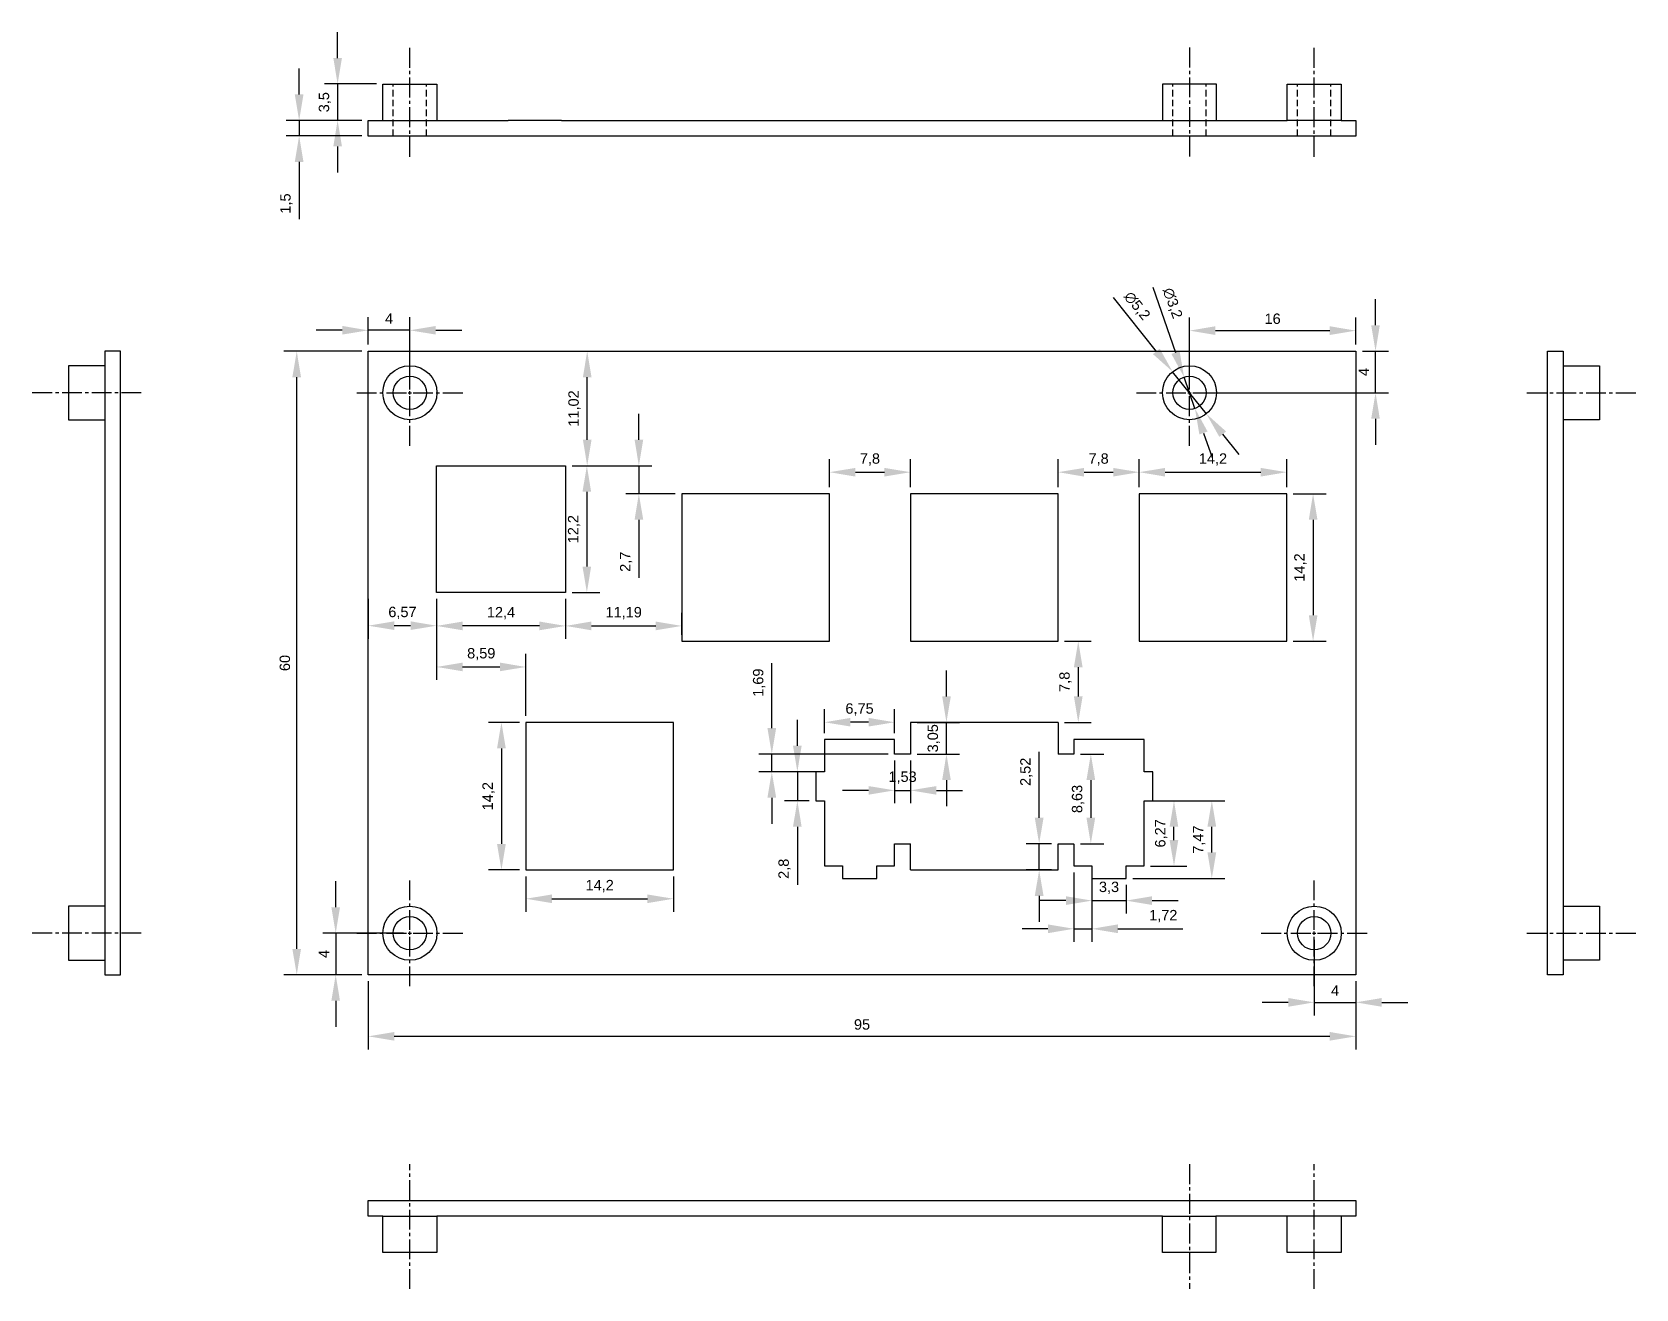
# Model space of a CAD drawing. Header units: millimetres. Extents: x 2114 to 2619, y 792 to 991.
# Drawn here: x 2114 to 2268.3, y 791.7 to 912.6 of the extents above; entities that cross this region are included whole.
import ezdxf

# ---------------------------------------------------------------- set-up
doc = ezdxf.new("R2010")
doc.units = ezdxf.units.MM
doc.header["$LTSCALE"] = 0.1
doc.linetypes.add('CENTER2', pattern=[28.575, 19.05, -3.175, 3.175, -3.175])
doc.linetypes.add('HIDDEN', pattern=[9.525, 6.35, -3.175])
doc.styles.get("Standard").update_dxf_attribs({"font": 'arial.ttf'})
doc.dimstyles.new('ISO-25', dxfattribs={"dimtxt": 1, "dimasz": 2.5, "dimexe": 1.25, "dimexo": 0.625, "dimtad": 1, "dimtxsty": 'Standard', "dimcen": 2.5, "dimadec": 0, "dimazin": 0, "dimtfac": 1, "dimtmove": 0, "dimatfit": 3, "dimfxl": 1, "dimarcsym": 0})

msp = doc.modelspace()

# ---------------------------------------------------------------- blocks, each defined once
blk = doc.blocks.new('*D1')
at = {"color": 0, "lineweight": -2, "transparency": 16777216}
for p, q in [((2145.7, 881.89), (2138.19, 881.89)), ((2139.44, 824.39), (2139.44, 879.39)), ((2145.7, 821.89), (2138.19, 821.89))]:
    blk.add_line(p, q, dxfattribs=at)
at = {"color": 0, "transparency": 16777216}
for points in [[(2139.02, 879.39), (2139.85, 879.39), (2139.44, 881.89)], [(2139.02, 824.39), (2139.85, 824.39), (2139.44, 821.89)]]:
    blk.add_solid(points, dxfattribs=at)
at = {"layer": 'Defpoints', "color": 0, "transparency": 16777216}
for p in [(2139.44, 881.89), (2146.32, 881.89), (2146.32, 821.89)]:
    blk.add_point(p, dxfattribs=at)
at = {"color": 0, "transparency": 16777216, "insert": (2138.3, 851.89), "char_height": 1, "attachment_point": 5, "rotation": 90}
blk.add_mtext('60', dxfattribs=at)
blk = doc.blocks.new('*D2')
at = {"color": 0, "lineweight": -2, "transparency": 16777216}
for p, q in [((2146.32, 821.27), (2146.32, 814.72)), ((2241.32, 821.27), (2241.32, 814.72)), ((2238.82, 815.97), (2148.82, 815.97))]:
    blk.add_line(p, q, dxfattribs=at)
at = {"color": 0, "transparency": 16777216}
for points in [[(2148.82, 816.39), (2148.82, 815.56), (2146.32, 815.97)], [(2238.82, 816.39), (2238.82, 815.56), (2241.32, 815.97)]]:
    blk.add_solid(points, dxfattribs=at)
at = {"layer": 'Defpoints', "color": 0, "transparency": 16777216}
for p in [(2146.32, 821.89), (2241.32, 821.89), (2146.32, 815.97)]:
    blk.add_point(p, dxfattribs=at)
at = {"color": 0, "transparency": 16777216, "insert": (2193.82, 817.11), "char_height": 1, "attachment_point": 5}
blk.add_mtext('95', dxfattribs=at)
blk = doc.blocks.new('*U3')
at = {"color": 0, "linetype": 'CENTER2', "transparency": 16777216}
for p, q in [((0, 0.32), (0, 5.1)), ((-5.1, 0), (-0.32, 0)), ((0.32, 0), (5.1, 0)), ((0, -5.1), (0, -0.32))]:
    blk.add_line(p, q, dxfattribs=at)
at = {"color": 0, "linetype": 'Continuous', "transparency": 16777216}
for p, q in [((-0.16, 0), (0.16, 0)), ((0, -0.16), (0, 0.16))]:
    blk.add_line(p, q, dxfattribs=at)
blk = doc.blocks.new('*D4')
at = {"color": 0, "lineweight": -2, "transparency": 16777216}
for p, q in [((2146.32, 882.52), (2146.32, 885.15)), ((2150.32, 878.52), (2150.32, 885.15)), ((2143.82, 883.9), (2141.32, 883.9)), ((2150.32, 883.9), (2146.32, 883.9)), ((2152.82, 883.9), (2155.32, 883.9))]:
    blk.add_line(p, q, dxfattribs=at)
at = {"color": 0, "transparency": 16777216}
for points in [[(2143.82, 884.32), (2143.82, 883.49), (2146.32, 883.9)], [(2152.82, 884.32), (2152.82, 883.49), (2150.32, 883.9)]]:
    blk.add_solid(points, dxfattribs=at)
at = {"layer": 'Defpoints', "color": 0, "transparency": 16777216}
for p in [(2146.32, 883.9), (2146.32, 881.89), (2150.32, 877.89)]:
    blk.add_point(p, dxfattribs=at)
at = {"color": 0, "transparency": 16777216, "insert": (2148.32, 885.03), "char_height": 1, "attachment_point": 5}
blk.add_mtext('4', dxfattribs=at)
blk = doc.blocks.new('*U5')
at = {"color": 0, "linetype": 'CENTER2', "transparency": 16777216}
for p, q in [((0, 0.32), (0, 5.1)), ((-5.1, 0), (-0.32, 0)), ((0.32, 0), (5.1, 0)), ((0, -5.1), (0, -0.32))]:
    blk.add_line(p, q, dxfattribs=at)
at = {"color": 0, "linetype": 'Continuous', "transparency": 16777216}
for p, q in [((-0.16, 0), (0.16, 0)), ((0, -0.16), (0, 0.16))]:
    blk.add_line(p, q, dxfattribs=at)
blk = doc.blocks.new('*D6')
at = {"color": 0, "lineweight": -2, "transparency": 16777216}
for p, q in [((2225.32, 878.52), (2225.32, 885.12)), ((2241.32, 882.52), (2241.32, 885.12)), ((2227.82, 883.87), (2238.82, 883.87))]:
    blk.add_line(p, q, dxfattribs=at)
at = {"color": 0, "transparency": 16777216}
for points in [[(2227.82, 884.29), (2227.82, 883.45), (2225.32, 883.87)], [(2238.82, 884.29), (2238.82, 883.45), (2241.32, 883.87)]]:
    blk.add_solid(points, dxfattribs=at)
at = {"layer": 'Defpoints', "color": 0, "transparency": 16777216}
for p in [(2241.32, 883.87), (2241.32, 881.89), (2225.32, 877.89)]:
    blk.add_point(p, dxfattribs=at)
at = {"color": 0, "transparency": 16777216, "insert": (2233.32, 885.01), "char_height": 1, "attachment_point": 5}
blk.add_mtext('16', dxfattribs=at)
blk = doc.blocks.new('*D7')
at = {"color": 0, "lineweight": -2, "transparency": 16777216}
for p, q in [((2243.22, 884.39), (2243.22, 886.89)), ((2241.95, 881.89), (2244.47, 881.89)), ((2243.22, 877.89), (2243.22, 881.89)), ((2225.95, 877.89), (2244.47, 877.89)), ((2243.22, 875.39), (2243.22, 872.89))]:
    blk.add_line(p, q, dxfattribs=at)
at = {"color": 0, "transparency": 16777216}
for points in [[(2242.8, 884.39), (2243.63, 884.39), (2243.22, 881.89)], [(2242.8, 875.39), (2243.63, 875.39), (2243.22, 877.89)]]:
    blk.add_solid(points, dxfattribs=at)
at = {"layer": 'Defpoints', "color": 0, "transparency": 16777216}
for p in [(2241.32, 881.89), (2243.22, 881.89), (2225.32, 877.89)]:
    blk.add_point(p, dxfattribs=at)
at = {"color": 0, "transparency": 16777216, "insert": (2242.09, 879.89), "char_height": 1, "attachment_point": 5, "rotation": 90}
blk.add_mtext('4', dxfattribs=at)
blk = doc.blocks.new('*U8')
at = {"color": 0, "linetype": 'CENTER2', "transparency": 16777216}
for p, q in [((0, 0.32), (0, 5.1)), ((-5.1, 0), (-0.32, 0)), ((0.32, 0), (5.1, 0)), ((0, -5.1), (0, -0.32))]:
    blk.add_line(p, q, dxfattribs=at)
at = {"color": 0, "linetype": 'Continuous', "transparency": 16777216}
for p, q in [((-0.16, 0), (0.16, 0)), ((0, -0.16), (0, 0.16))]:
    blk.add_line(p, q, dxfattribs=at)
blk = doc.blocks.new('*U9')
at = {"color": 0, "linetype": 'CENTER2', "transparency": 16777216}
for p, q in [((0, 0.32), (0, 5.1)), ((-5.1, 0), (-0.32, 0)), ((0.32, 0), (5.1, 0)), ((0, -5.1), (0, -0.32))]:
    blk.add_line(p, q, dxfattribs=at)
at = {"color": 0, "linetype": 'Continuous', "transparency": 16777216}
for p, q in [((-0.16, 0), (0.16, 0)), ((0, -0.16), (0, 0.16))]:
    blk.add_line(p, q, dxfattribs=at)
blk = doc.blocks.new('*D10')
at = {"color": 0, "lineweight": -2, "transparency": 16777216}
for p, q in [((2237.32, 825.27), (2237.32, 817.99)), ((2241.32, 821.27), (2241.32, 817.99)), ((2234.82, 819.24), (2232.32, 819.24)), ((2237.32, 819.24), (2241.32, 819.24)), ((2243.82, 819.24), (2246.32, 819.24))]:
    blk.add_line(p, q, dxfattribs=at)
at = {"color": 0, "transparency": 16777216}
for points in [[(2234.82, 819.66), (2234.82, 818.82), (2237.32, 819.24)], [(2243.82, 819.66), (2243.82, 818.82), (2241.32, 819.24)]]:
    blk.add_solid(points, dxfattribs=at)
at = {"layer": 'Defpoints', "color": 0, "transparency": 16777216}
for p in [(2237.32, 825.89), (2241.32, 821.89), (2241.32, 819.24)]:
    blk.add_point(p, dxfattribs=at)
at = {"color": 0, "transparency": 16777216, "insert": (2239.32, 820.37), "char_height": 1, "attachment_point": 5}
blk.add_mtext('4', dxfattribs=at)
blk = doc.blocks.new('*D11')
at = {"color": 0, "lineweight": -2, "transparency": 16777216}
for p, q in [((2161.48, 831.35), (2161.48, 827.96)), ((2175.68, 831.35), (2175.68, 827.96)), ((2163.98, 829.21), (2173.18, 829.21))]:
    blk.add_line(p, q, dxfattribs=at)
at = {"color": 0, "transparency": 16777216}
for points in [[(2163.98, 829.62), (2163.98, 828.79), (2161.48, 829.21)], [(2173.18, 829.62), (2173.18, 828.79), (2175.68, 829.21)]]:
    blk.add_solid(points, dxfattribs=at)
at = {"layer": 'Defpoints', "color": 0, "transparency": 16777216}
for p in [(2161.48, 831.98), (2175.68, 831.98), (2175.68, 829.21)]:
    blk.add_point(p, dxfattribs=at)
at = {"color": 0, "transparency": 16777216, "insert": (2168.58, 830.43), "char_height": 1, "attachment_point": 5}
blk.add_mtext('14,2', dxfattribs=at)
blk = doc.blocks.new('*D12')
at = {"color": 0, "lineweight": -2, "transparency": 16777216}
for p, q in [((2235.31, 868.18), (2238.46, 868.18)), ((2237.21, 865.68), (2237.21, 856.48)), ((2235.31, 853.98), (2238.46, 853.98))]:
    blk.add_line(p, q, dxfattribs=at)
at = {"color": 0, "transparency": 16777216}
for points in [[(2236.8, 865.68), (2237.63, 865.68), (2237.21, 868.18)], [(2236.8, 856.48), (2237.63, 856.48), (2237.21, 853.98)]]:
    blk.add_solid(points, dxfattribs=at)
at = {"layer": 'Defpoints', "color": 0, "transparency": 16777216}
for p in [(2234.68, 868.18), (2234.68, 853.98), (2237.21, 853.98)]:
    blk.add_point(p, dxfattribs=at)
at = {"color": 0, "transparency": 16777216, "insert": (2235.99, 861.08), "char_height": 1, "attachment_point": 5, "rotation": 90}
blk.add_mtext('14,2', dxfattribs=at)
blk = doc.blocks.new('*D13')
at = {"color": 0, "lineweight": -2, "transparency": 16777216}
for p, q in [((2221.8, 888.05), (2223.98, 881.76)), ((2225.85, 876.38), (2224.8, 879.4)), ((2226.67, 874.02), (2227.49, 871.66))]:
    blk.add_line(p, q, dxfattribs=at)
at = {"color": 0, "transparency": 16777216}
for points in [[(2224.37, 881.9), (2223.58, 881.63), (2224.8, 879.4)], [(2227.06, 874.16), (2226.27, 873.88), (2225.85, 876.38)]]:
    blk.add_solid(points, dxfattribs=at)
at = {"layer": 'Defpoints', "color": 0, "transparency": 16777216}
for p in [(2224.8, 879.4), (2225.85, 876.38)]:
    blk.add_point(p, dxfattribs=at)
at = {"color": 0, "transparency": 16777216, "insert": (2223.65, 886.49), "char_height": 1, "attachment_point": 5, "rotation": 289.1464}
blk.add_mtext('∅3,2', dxfattribs=at)
blk = doc.blocks.new('*D14')
at = {"color": 0, "lineweight": -2, "transparency": 16777216}
for p, q in [((2217.98, 887.06), (2222.13, 881.87)), ((2226.95, 875.86), (2223.7, 879.92)), ((2228.51, 873.91), (2230.07, 871.96))]:
    blk.add_line(p, q, dxfattribs=at)
at = {"color": 0, "transparency": 16777216}
for points in [[(2222.46, 882.13), (2221.81, 881.61), (2223.7, 879.92)], [(2228.84, 874.17), (2228.19, 873.65), (2226.95, 875.86)]]:
    blk.add_solid(points, dxfattribs=at)
at = {"layer": 'Defpoints', "color": 0, "transparency": 16777216}
for p in [(2223.7, 879.92), (2226.95, 875.86)]:
    blk.add_point(p, dxfattribs=at)
at = {"color": 0, "transparency": 16777216, "insert": (2220.24, 886.22), "char_height": 1, "attachment_point": 5, "rotation": 308.7054}
blk.add_mtext('∅5,2', dxfattribs=at)
blk = doc.blocks.new('*U15')
at = {"color": 0, "linetype": 'CENTER2', "transparency": 16777216}
blk.add_line((0, -6), (0, 6), dxfattribs=at)
blk = doc.blocks.new('*U16')
at = {"color": 0, "linetype": 'CENTER2', "transparency": 16777216}
blk.add_line((0, 6), (0, -6), dxfattribs=at)
blk = doc.blocks.new('*U17')
at = {"color": 0, "linetype": 'CENTER2', "transparency": 16777216}
blk.add_line((0, -6), (0, 6), dxfattribs=at)
blk = doc.blocks.new('*U18')
at = {"color": 0, "linetype": 'CENTER2', "transparency": 16777216}
blk.add_line((5.25, 0), (-5.25, 0), dxfattribs=at)
blk = doc.blocks.new('*U19')
at = {"color": 0, "linetype": 'CENTER2', "transparency": 16777216}
blk.add_line((5.25, 0), (-5.25, 0), dxfattribs=at)
blk = doc.blocks.new('*U20')
at = {"color": 0, "linetype": 'CENTER2', "transparency": 16777216}
blk.add_line((0, -5.25), (0, 5.25), dxfattribs=at)
blk = doc.blocks.new('*U21')
at = {"color": 0, "linetype": 'CENTER2', "transparency": 16777216}
blk.add_line((0, 5.25), (0, -5.25), dxfattribs=at)
blk = doc.blocks.new('*U22')
at = {"color": 0, "linetype": 'CENTER2', "transparency": 16777216}
blk.add_line((0, -5.25), (0, 5.25), dxfattribs=at)
blk = doc.blocks.new('*U23')
at = {"color": 0, "linetype": 'CENTER2', "transparency": 16777216}
blk.add_line((-5.25, 0), (5.25, 0), dxfattribs=at)
blk = doc.blocks.new('*U24')
at = {"color": 0, "linetype": 'CENTER2', "transparency": 16777216}
blk.add_line((-5.25, 0), (5.25, 0), dxfattribs=at)
blk = doc.blocks.new('*D25')
at = {"color": 0, "lineweight": -2, "transparency": 16777216}
for p, q in [((2165.92, 881.89), (2168.63, 881.89)), ((2167.38, 873.37), (2167.38, 879.39)), ((2165.92, 870.87), (2168.63, 870.87))]:
    blk.add_line(p, q, dxfattribs=at)
at = {"color": 0, "transparency": 16777216}
for points in [[(2166.97, 879.39), (2167.8, 879.39), (2167.38, 881.89)], [(2166.97, 873.37), (2167.8, 873.37), (2167.38, 870.87)]]:
    blk.add_solid(points, dxfattribs=at)
at = {"layer": 'Defpoints', "color": 0, "transparency": 16777216}
for p in [(2165.29, 881.89), (2167.38, 881.89), (2165.29, 870.87)]:
    blk.add_point(p, dxfattribs=at)
at = {"color": 0, "transparency": 16777216, "insert": (2166.16, 876.38), "char_height": 1, "attachment_point": 5, "rotation": 90}
blk.add_mtext('11,02', dxfattribs=at)
blk = doc.blocks.new('*D26')
at = {"color": 0, "lineweight": -2, "transparency": 16777216}
for p, q in [((2165.92, 870.87), (2168.6, 870.87)), ((2167.35, 868.37), (2167.35, 861.17)), ((2165.92, 858.67), (2168.6, 858.67))]:
    blk.add_line(p, q, dxfattribs=at)
at = {"color": 0, "transparency": 16777216}
for points in [[(2166.93, 868.37), (2167.76, 868.37), (2167.35, 870.87)], [(2166.93, 861.17), (2167.76, 861.17), (2167.35, 858.67)]]:
    blk.add_solid(points, dxfattribs=at)
at = {"layer": 'Defpoints', "color": 0, "transparency": 16777216}
for p in [(2165.29, 870.87), (2165.29, 858.67), (2167.35, 858.67)]:
    blk.add_point(p, dxfattribs=at)
at = {"color": 0, "transparency": 16777216, "insert": (2166.12, 864.77), "char_height": 1, "attachment_point": 5, "rotation": 90}
blk.add_mtext('12,2', dxfattribs=at)
blk = doc.blocks.new('*D27')
at = {"color": 0, "lineweight": -2, "transparency": 16777216}
for p, q in [((2146.32, 858.05), (2146.32, 854.23)), ((2152.89, 858.05), (2152.89, 854.23)), ((2150.39, 855.48), (2148.82, 855.48))]:
    blk.add_line(p, q, dxfattribs=at)
at = {"color": 0, "transparency": 16777216}
for points in [[(2148.82, 855.9), (2148.82, 855.07), (2146.32, 855.48)], [(2150.39, 855.9), (2150.39, 855.07), (2152.89, 855.48)]]:
    blk.add_solid(points, dxfattribs=at)
at = {"layer": 'Defpoints', "color": 0, "transparency": 16777216}
for p in [(2146.32, 858.67), (2152.89, 858.67), (2146.32, 855.48)]:
    blk.add_point(p, dxfattribs=at)
at = {"color": 0, "transparency": 16777216, "insert": (2149.61, 856.71), "char_height": 1, "attachment_point": 5}
blk.add_mtext('6,57', dxfattribs=at)
blk = doc.blocks.new('*D28')
at = {"color": 0, "lineweight": -2, "transparency": 16777216}
for p, q in [((2152.89, 858.05), (2152.89, 854.21)), ((2165.29, 858.05), (2165.29, 854.21)), ((2162.79, 855.46), (2155.39, 855.46))]:
    blk.add_line(p, q, dxfattribs=at)
at = {"color": 0, "transparency": 16777216}
for points in [[(2155.39, 855.88), (2155.39, 855.04), (2152.89, 855.46)], [(2162.79, 855.88), (2162.79, 855.04), (2165.29, 855.46)]]:
    blk.add_solid(points, dxfattribs=at)
at = {"layer": 'Defpoints', "color": 0, "transparency": 16777216}
for p in [(2152.89, 858.67), (2165.29, 858.67), (2152.89, 855.46)]:
    blk.add_point(p, dxfattribs=at)
at = {"color": 0, "transparency": 16777216, "insert": (2159.09, 856.69), "char_height": 1, "attachment_point": 5}
blk.add_mtext('12,4', dxfattribs=at)
blk = doc.blocks.new('*D29')
at = {"color": 0, "lineweight": -2, "transparency": 16777216}
for p, q in [((2152.89, 858.05), (2152.89, 850.26)), ((2161.48, 846.8), (2161.48, 852.76)), ((2155.39, 851.51), (2158.98, 851.51))]:
    blk.add_line(p, q, dxfattribs=at)
at = {"color": 0, "transparency": 16777216}
for points in [[(2155.39, 851.93), (2155.39, 851.1), (2152.89, 851.51)], [(2158.98, 851.93), (2158.98, 851.1), (2161.48, 851.51)]]:
    blk.add_solid(points, dxfattribs=at)
at = {"layer": 'Defpoints', "color": 0, "transparency": 16777216}
for p in [(2152.89, 858.67), (2161.48, 851.51), (2161.48, 846.18)]:
    blk.add_point(p, dxfattribs=at)
at = {"color": 0, "transparency": 16777216, "insert": (2157.19, 852.74), "char_height": 1, "attachment_point": 5}
blk.add_mtext('8,59', dxfattribs=at)
blk = doc.blocks.new('*D30')
at = {"color": 0, "lineweight": -2, "transparency": 16777216}
for p, q in [((2165.29, 858.05), (2165.29, 854.21)), ((2176.48, 854.6), (2176.48, 856.71)), ((2167.79, 855.46), (2173.98, 855.46))]:
    blk.add_line(p, q, dxfattribs=at)
at = {"color": 0, "transparency": 16777216}
for points in [[(2167.79, 855.88), (2167.79, 855.04), (2165.29, 855.46)], [(2173.98, 855.88), (2173.98, 855.04), (2176.48, 855.46)]]:
    blk.add_solid(points, dxfattribs=at)
at = {"layer": 'Defpoints', "color": 0, "transparency": 16777216}
for p in [(2165.29, 858.67), (2176.48, 855.46), (2176.48, 853.98)]:
    blk.add_point(p, dxfattribs=at)
at = {"color": 0, "transparency": 16777216, "insert": (2170.89, 856.69), "char_height": 1, "attachment_point": 5}
blk.add_mtext('11,19', dxfattribs=at)
blk = doc.blocks.new('*D31')
at = {"color": 0, "lineweight": -2, "transparency": 16777216}
for p, q in [((2160.86, 846.18), (2157.88, 846.18)), ((2159.13, 843.68), (2159.13, 834.48)), ((2160.86, 831.98), (2157.88, 831.98))]:
    blk.add_line(p, q, dxfattribs=at)
at = {"color": 0, "transparency": 16777216}
for points in [[(2158.71, 843.68), (2159.55, 843.68), (2159.13, 846.18)], [(2158.71, 834.48), (2159.55, 834.48), (2159.13, 831.98)]]:
    blk.add_solid(points, dxfattribs=at)
at = {"layer": 'Defpoints', "color": 0, "transparency": 16777216}
for p in [(2161.48, 846.18), (2159.13, 831.98), (2161.48, 831.98)]:
    blk.add_point(p, dxfattribs=at)
at = {"color": 0, "transparency": 16777216, "insert": (2157.9, 839.08), "char_height": 1, "attachment_point": 5, "rotation": 90}
blk.add_mtext('14,2', dxfattribs=at)
blk = doc.blocks.new('*D32')
at = {"color": 0, "lineweight": -2, "transparency": 16777216}
for p, q in [((2143.19, 828.39), (2143.19, 830.89)), ((2149.7, 825.89), (2141.94, 825.89)), ((2143.19, 825.89), (2143.19, 821.89)), ((2145.7, 821.89), (2141.94, 821.89)), ((2143.19, 819.39), (2143.19, 816.89))]:
    blk.add_line(p, q, dxfattribs=at)
at = {"color": 0, "transparency": 16777216}
for points in [[(2142.77, 828.39), (2143.6, 828.39), (2143.19, 825.89)], [(2142.77, 819.39), (2143.6, 819.39), (2143.19, 821.89)]]:
    blk.add_solid(points, dxfattribs=at)
at = {"layer": 'Defpoints', "color": 0, "transparency": 16777216}
for p in [(2150.32, 825.89), (2143.19, 821.89), (2146.32, 821.89)]:
    blk.add_point(p, dxfattribs=at)
at = {"color": 0, "transparency": 16777216, "insert": (2142.06, 823.89), "char_height": 1, "attachment_point": 5, "rotation": 90}
blk.add_mtext('4', dxfattribs=at)
blk = doc.blocks.new('*D33')
at = {"color": 0, "lineweight": -2, "transparency": 16777216}
for p, q in [((2201.94, 848.68), (2201.94, 851.18)), ((2199.11, 846.18), (2203.19, 846.18)), ((2201.94, 843.13), (2201.94, 846.18)), ((2199.11, 843.13), (2203.19, 843.13)), ((2201.94, 840.63), (2201.94, 838.13))]:
    blk.add_line(p, q, dxfattribs=at)
at = {"color": 0, "transparency": 16777216}
for points in [[(2201.53, 848.68), (2202.36, 848.68), (2201.94, 846.18)], [(2201.53, 840.63), (2202.36, 840.63), (2201.94, 843.13)]]:
    blk.add_solid(points, dxfattribs=at)
at = {"layer": 'Defpoints', "color": 0, "transparency": 16777216}
for p in [(2198.48, 846.18), (2201.94, 846.18), (2198.48, 843.13)]:
    blk.add_point(p, dxfattribs=at)
at = {"color": 0, "transparency": 16777216, "insert": (2200.72, 844.65), "char_height": 1, "attachment_point": 5, "rotation": 90}
blk.add_mtext('3,05', dxfattribs=at)
blk = doc.blocks.new('*D34')
at = {"color": 0, "lineweight": -2, "transparency": 16777216}
for p, q in [((2196.95, 842.5), (2196.95, 838.39)), ((2198.48, 842.5), (2198.48, 838.39)), ((2194.45, 839.64), (2191.95, 839.64)), ((2196.95, 839.64), (2198.48, 839.64)), ((2200.98, 839.64), (2203.48, 839.64))]:
    blk.add_line(p, q, dxfattribs=at)
at = {"color": 0, "transparency": 16777216}
for points in [[(2194.45, 840.05), (2194.45, 839.22), (2196.95, 839.64)], [(2200.98, 840.05), (2200.98, 839.22), (2198.48, 839.64)]]:
    blk.add_solid(points, dxfattribs=at)
at = {"layer": 'Defpoints', "color": 0, "transparency": 16777216}
for p in [(2196.95, 843.13), (2198.48, 843.13), (2198.48, 839.64)]:
    blk.add_point(p, dxfattribs=at)
at = {"color": 0, "transparency": 16777216, "insert": (2197.72, 840.86), "char_height": 1, "attachment_point": 5}
blk.add_mtext('1,53', dxfattribs=at)
blk = doc.blocks.new('*D35')
at = {"color": 0, "lineweight": -2, "transparency": 16777216}
for p, q in [((2185.14, 845.63), (2185.14, 851.88)), ((2196.33, 843.13), (2183.89, 843.13)), ((2185.14, 841.43), (2185.14, 843.13)), ((2189.58, 841.43), (2183.89, 841.43)), ((2185.14, 838.93), (2185.14, 836.43))]:
    blk.add_line(p, q, dxfattribs=at)
at = {"color": 0, "transparency": 16777216}
for points in [[(2184.72, 845.63), (2185.56, 845.63), (2185.14, 843.13)], [(2184.72, 838.93), (2185.56, 838.93), (2185.14, 841.43)]]:
    blk.add_solid(points, dxfattribs=at)
at = {"layer": 'Defpoints', "color": 0, "transparency": 16777216}
for p in [(2196.95, 843.13), (2185.14, 841.43), (2190.21, 841.43)]:
    blk.add_point(p, dxfattribs=at)
at = {"color": 0, "transparency": 16777216, "insert": (2183.92, 850), "char_height": 1, "attachment_point": 5, "rotation": 90}
blk.add_mtext('1,69', dxfattribs=at)
blk = doc.blocks.new('*D36')
at = {"color": 0, "lineweight": -2, "transparency": 16777216}
for p, q in [((2187.6, 843.93), (2187.6, 846.43)), ((2188.75, 841.43), (2186.35, 841.43)), ((2187.6, 841.43), (2187.6, 838.64)), ((2188.75, 838.64), (2186.35, 838.64)), ((2187.6, 836.14), (2187.6, 830.55))]:
    blk.add_line(p, q, dxfattribs=at)
at = {"color": 0, "transparency": 16777216}
for points in [[(2187.18, 843.93), (2188.01, 843.93), (2187.6, 841.43)], [(2187.18, 836.14), (2188.01, 836.14), (2187.6, 838.64)]]:
    blk.add_solid(points, dxfattribs=at)
at = {"layer": 'Defpoints', "color": 0, "transparency": 16777216}
for p in [(2189.38, 841.43), (2187.6, 838.64), (2189.38, 838.64)]:
    blk.add_point(p, dxfattribs=at)
at = {"color": 0, "transparency": 16777216, "insert": (2186.37, 832.09), "char_height": 1, "attachment_point": 5, "rotation": 90}
blk.add_mtext('2,8', dxfattribs=at)
blk = doc.blocks.new('*D37')
at = {"color": 0, "lineweight": -2, "transparency": 16777216}
for p, q in [((2190.21, 845.14), (2190.21, 847.44)), ((2196.95, 845.14), (2196.95, 847.44)), ((2194.45, 846.19), (2192.71, 846.19))]:
    blk.add_line(p, q, dxfattribs=at)
at = {"color": 0, "transparency": 16777216}
for points in [[(2192.71, 846.61), (2192.71, 845.78), (2190.21, 846.19)], [(2194.45, 846.61), (2194.45, 845.78), (2196.95, 846.19)]]:
    blk.add_solid(points, dxfattribs=at)
at = {"layer": 'Defpoints', "color": 0, "transparency": 16777216}
for p in [(2190.21, 846.19), (2190.21, 844.52), (2196.95, 844.52)]:
    blk.add_point(p, dxfattribs=at)
at = {"color": 0, "transparency": 16777216, "insert": (2193.58, 847.42), "char_height": 1, "attachment_point": 5}
blk.add_mtext('6,75', dxfattribs=at)
blk = doc.blocks.new('*D38')
at = {"color": 0, "lineweight": -2, "transparency": 16777216}
for p, q in [((2210.86, 837), (2210.86, 843.35)), ((2212.06, 834.5), (2209.61, 834.5)), ((2210.86, 831.98), (2210.86, 834.5)), ((2212.06, 831.98), (2209.61, 831.98)), ((2210.86, 829.48), (2210.86, 826.98))]:
    blk.add_line(p, q, dxfattribs=at)
at = {"color": 0, "transparency": 16777216}
for points in [[(2210.44, 837), (2211.28, 837), (2210.86, 834.5)], [(2210.44, 829.48), (2211.28, 829.48), (2210.86, 831.98)]]:
    blk.add_solid(points, dxfattribs=at)
at = {"layer": 'Defpoints', "color": 0, "transparency": 16777216}
for p in [(2210.86, 834.5), (2212.68, 834.5), (2212.68, 831.98)]:
    blk.add_point(p, dxfattribs=at)
at = {"color": 0, "transparency": 16777216, "insert": (2209.63, 841.42), "char_height": 1, "attachment_point": 5, "rotation": 90}
blk.add_mtext('2,52', dxfattribs=at)
blk = doc.blocks.new('*D39')
at = {"color": 0, "lineweight": -2, "transparency": 16777216}
for p, q in [((2214.21, 831.74), (2214.21, 825.07)), ((2215.93, 831.74), (2215.93, 825.07)), ((2211.71, 826.32), (2209.21, 826.32)), ((2214.21, 826.32), (2215.93, 826.32)), ((2218.43, 826.32), (2224.68, 826.32))]:
    blk.add_line(p, q, dxfattribs=at)
at = {"color": 0, "transparency": 16777216}
for points in [[(2211.71, 826.74), (2211.71, 825.9), (2214.21, 826.32)], [(2218.43, 826.74), (2218.43, 825.9), (2215.93, 826.32)]]:
    blk.add_solid(points, dxfattribs=at)
at = {"layer": 'Defpoints', "color": 0, "transparency": 16777216}
for p in [(2214.21, 832.36), (2215.93, 832.36), (2215.93, 826.32)]:
    blk.add_point(p, dxfattribs=at)
at = {"color": 0, "transparency": 16777216, "insert": (2222.8, 827.54), "char_height": 1, "attachment_point": 5}
blk.add_mtext('1,72', dxfattribs=at)
blk = doc.blocks.new('*D40')
at = {"color": 0, "lineweight": -2, "transparency": 16777216}
for p, q in [((2215.93, 830.54), (2215.93, 827.78)), ((2219.23, 830.54), (2219.23, 827.78)), ((2213.43, 829.03), (2210.93, 829.03)), ((2215.93, 829.03), (2219.23, 829.03)), ((2221.73, 829.03), (2224.23, 829.03))]:
    blk.add_line(p, q, dxfattribs=at)
at = {"color": 0, "transparency": 16777216}
for points in [[(2213.43, 829.45), (2213.43, 828.61), (2215.93, 829.03)], [(2221.73, 829.45), (2221.73, 828.61), (2219.23, 829.03)]]:
    blk.add_solid(points, dxfattribs=at)
at = {"layer": 'Defpoints', "color": 0, "transparency": 16777216}
for p in [(2215.93, 831.16), (2219.23, 831.16), (2219.23, 829.03)]:
    blk.add_point(p, dxfattribs=at)
at = {"color": 0, "transparency": 16777216, "insert": (2217.58, 830.26), "char_height": 1, "attachment_point": 5}
blk.add_mtext('3,3', dxfattribs=at)
blk = doc.blocks.new('*D41')
at = {"color": 0, "lineweight": -2, "transparency": 16777216}
for p, q in [((2222.41, 838.64), (2228.72, 838.64)), ((2227.47, 833.66), (2227.47, 836.14)), ((2219.86, 831.16), (2228.72, 831.16))]:
    blk.add_line(p, q, dxfattribs=at)
at = {"color": 0, "transparency": 16777216}
for points in [[(2227.05, 836.14), (2227.89, 836.14), (2227.47, 838.64)], [(2227.05, 833.66), (2227.89, 833.66), (2227.47, 831.16)]]:
    blk.add_solid(points, dxfattribs=at)
at = {"layer": 'Defpoints', "color": 0, "transparency": 16777216}
for p in [(2221.78, 838.64), (2227.47, 838.64), (2219.23, 831.16)]:
    blk.add_point(p, dxfattribs=at)
at = {"color": 0, "transparency": 16777216, "insert": (2226.25, 834.9), "char_height": 1, "attachment_point": 5, "rotation": 90}
blk.add_mtext('7,47', dxfattribs=at)
blk = doc.blocks.new('*D42')
at = {"color": 0, "lineweight": -2, "transparency": 16777216}
for p, q in [((2221.58, 838.64), (2225.08, 838.64)), ((2223.83, 834.86), (2223.83, 836.14)), ((2221.58, 832.36), (2225.08, 832.36))]:
    blk.add_line(p, q, dxfattribs=at)
at = {"color": 0, "transparency": 16777216}
for points in [[(2223.41, 836.14), (2224.24, 836.14), (2223.83, 838.64)], [(2223.41, 834.86), (2224.24, 834.86), (2223.83, 832.36)]]:
    blk.add_solid(points, dxfattribs=at)
at = {"layer": 'Defpoints', "color": 0, "transparency": 16777216}
for p in [(2220.96, 838.64), (2223.83, 838.64), (2220.96, 832.36)]:
    blk.add_point(p, dxfattribs=at)
at = {"color": 0, "transparency": 16777216, "insert": (2222.6, 835.5), "char_height": 1, "attachment_point": 5, "rotation": 90}
blk.add_mtext('6,27', dxfattribs=at)
blk = doc.blocks.new('*D43')
at = {"color": 0, "lineweight": -2, "transparency": 16777216}
for p, q in [((2172.35, 873.37), (2172.35, 875.87)), ((2165.92, 870.87), (2173.6, 870.87)), ((2172.35, 870.87), (2172.35, 868.18)), ((2175.86, 868.18), (2171.1, 868.18)), ((2172.35, 865.68), (2172.35, 860.09))]:
    blk.add_line(p, q, dxfattribs=at)
at = {"color": 0, "transparency": 16777216}
for points in [[(2171.94, 873.37), (2172.77, 873.37), (2172.35, 870.87)], [(2171.94, 865.68), (2172.77, 865.68), (2172.35, 868.18)]]:
    blk.add_solid(points, dxfattribs=at)
at = {"layer": 'Defpoints', "color": 0, "transparency": 16777216}
for p in [(2165.29, 870.87), (2172.35, 868.18), (2176.48, 868.18)]:
    blk.add_point(p, dxfattribs=at)
at = {"color": 0, "transparency": 16777216, "insert": (2171.13, 861.63), "char_height": 1, "attachment_point": 5, "rotation": 90}
blk.add_mtext('2,7', dxfattribs=at)
blk = doc.blocks.new('*D44')
at = {"color": 0, "lineweight": -2, "transparency": 16777216}
for p, q in [((2220.48, 868.8), (2220.48, 871.5)), ((2222.98, 870.25), (2232.18, 870.25)), ((2234.68, 868.8), (2234.68, 871.5))]:
    blk.add_line(p, q, dxfattribs=at)
at = {"color": 0, "transparency": 16777216}
for points in [[(2222.98, 870.66), (2222.98, 869.83), (2220.48, 870.25)], [(2232.18, 870.66), (2232.18, 869.83), (2234.68, 870.25)]]:
    blk.add_solid(points, dxfattribs=at)
at = {"layer": 'Defpoints', "color": 0, "transparency": 16777216}
for p in [(2234.68, 870.25), (2220.48, 868.18), (2234.68, 868.18)]:
    blk.add_point(p, dxfattribs=at)
at = {"color": 0, "transparency": 16777216, "insert": (2227.58, 871.47), "char_height": 1, "attachment_point": 5}
blk.add_mtext('14,2', dxfattribs=at)
blk = doc.blocks.new('*D45')
at = {"color": 0, "lineweight": -2, "transparency": 16777216}
for p, q in [((2212.68, 868.8), (2212.68, 871.5)), ((2215.18, 870.25), (2217.98, 870.25)), ((2220.48, 868.8), (2220.48, 871.5))]:
    blk.add_line(p, q, dxfattribs=at)
at = {"color": 0, "transparency": 16777216}
for points in [[(2215.18, 870.66), (2215.18, 869.83), (2212.68, 870.25)], [(2217.98, 870.66), (2217.98, 869.83), (2220.48, 870.25)]]:
    blk.add_solid(points, dxfattribs=at)
at = {"layer": 'Defpoints', "color": 0, "transparency": 16777216}
for p in [(2220.48, 870.25), (2212.68, 868.18), (2220.48, 868.18)]:
    blk.add_point(p, dxfattribs=at)
at = {"color": 0, "transparency": 16777216, "insert": (2216.58, 871.47), "char_height": 1, "attachment_point": 5}
blk.add_mtext('7,8', dxfattribs=at)
blk = doc.blocks.new('*D46')
at = {"color": 0, "lineweight": -2, "transparency": 16777216}
for p, q in [((2190.68, 868.8), (2190.68, 871.5)), ((2193.18, 870.25), (2195.98, 870.25)), ((2198.48, 868.8), (2198.48, 871.5))]:
    blk.add_line(p, q, dxfattribs=at)
at = {"color": 0, "transparency": 16777216}
for points in [[(2193.18, 870.66), (2193.18, 869.83), (2190.68, 870.25)], [(2195.98, 870.66), (2195.98, 869.83), (2198.48, 870.25)]]:
    blk.add_solid(points, dxfattribs=at)
at = {"layer": 'Defpoints', "color": 0, "transparency": 16777216}
for p in [(2198.48, 870.25), (2190.68, 868.18), (2198.48, 868.18)]:
    blk.add_point(p, dxfattribs=at)
at = {"color": 0, "transparency": 16777216, "insert": (2194.58, 871.47), "char_height": 1, "attachment_point": 5}
blk.add_mtext('7,8', dxfattribs=at)
blk = doc.blocks.new('*D47')
at = {"color": 0, "lineweight": -2, "transparency": 16777216}
for p, q in [((2213.31, 853.98), (2215.87, 853.98)), ((2214.62, 851.48), (2214.62, 848.68)), ((2213.31, 846.18), (2215.87, 846.18))]:
    blk.add_line(p, q, dxfattribs=at)
at = {"color": 0, "transparency": 16777216}
for points in [[(2214.2, 851.48), (2215.04, 851.48), (2214.62, 853.98)], [(2214.2, 848.68), (2215.04, 848.68), (2214.62, 846.18)]]:
    blk.add_solid(points, dxfattribs=at)
at = {"layer": 'Defpoints', "color": 0, "transparency": 16777216}
for p in [(2212.68, 853.98), (2212.68, 846.18), (2214.62, 846.18)]:
    blk.add_point(p, dxfattribs=at)
at = {"color": 0, "transparency": 16777216, "insert": (2213.39, 850.08), "char_height": 1, "attachment_point": 5, "rotation": 90}
blk.add_mtext('7,8', dxfattribs=at)
blk = doc.blocks.new('*D48')
at = {"color": 0, "lineweight": -2, "transparency": 16777216}
for p, q in [((2214.83, 843.13), (2217.08, 843.13)), ((2215.83, 840.63), (2215.83, 837)), ((2214.83, 834.5), (2217.08, 834.5))]:
    blk.add_line(p, q, dxfattribs=at)
at = {"color": 0, "transparency": 16777216}
for points in [[(2215.41, 840.63), (2216.25, 840.63), (2215.83, 843.13)], [(2215.41, 837), (2216.25, 837), (2215.83, 834.5)]]:
    blk.add_solid(points, dxfattribs=at)
at = {"layer": 'Defpoints', "color": 0, "transparency": 16777216}
for p in [(2214.21, 843.13), (2214.21, 834.5), (2215.83, 834.5)]:
    blk.add_point(p, dxfattribs=at)
at = {"color": 0, "transparency": 16777216, "insert": (2214.6, 838.81), "char_height": 1, "attachment_point": 5, "rotation": 90}
blk.add_mtext('8,63', dxfattribs=at)
blk = doc.blocks.new('*D49')
at = {"color": 0, "lineweight": -2, "transparency": 16777216}
for p, q in [((2139.67, 906.6), (2139.67, 909.1)), ((2145.7, 904.1), (2138.42, 904.1)), ((2145.7, 902.6), (2138.42, 902.6)), ((2139.67, 904.1), (2139.67, 902.6)), ((2139.67, 900.1), (2139.67, 894.61))]:
    blk.add_line(p, q, dxfattribs=at)
at = {"color": 0, "transparency": 16777216}
for points in [[(2139.25, 906.6), (2140.09, 906.6), (2139.67, 904.1)], [(2139.25, 900.1), (2140.09, 900.1), (2139.67, 902.6)]]:
    blk.add_solid(points, dxfattribs=at)
at = {"layer": 'Defpoints', "color": 0, "transparency": 16777216}
for p in [(2139.67, 902.6), (2146.32, 904.1), (2146.32, 902.6)]:
    blk.add_point(p, dxfattribs=at)
at = {"color": 0, "transparency": 16777216, "insert": (2138.44, 896.1), "char_height": 1, "attachment_point": 5, "rotation": 90}
blk.add_mtext('1,5', dxfattribs=at)
blk = doc.blocks.new('*D50')
at = {"color": 0, "lineweight": -2, "transparency": 16777216}
for p, q in [((2143.37, 910.1), (2143.37, 912.6)), ((2147.1, 907.6), (2142.12, 907.6)), ((2143.37, 907.6), (2143.37, 904.1)), ((2145.7, 904.1), (2142.12, 904.1)), ((2143.37, 901.6), (2143.37, 899.1))]:
    blk.add_line(p, q, dxfattribs=at)
at = {"color": 0, "transparency": 16777216}
for points in [[(2142.96, 910.1), (2143.79, 910.1), (2143.37, 907.6)], [(2142.96, 901.6), (2143.79, 901.6), (2143.37, 904.1)]]:
    blk.add_solid(points, dxfattribs=at)
at = {"layer": 'Defpoints', "color": 0, "transparency": 16777216}
for p in [(2147.72, 907.6), (2143.37, 904.1), (2146.32, 904.1)]:
    blk.add_point(p, dxfattribs=at)
at = {"color": 0, "transparency": 16777216, "insert": (2142.15, 905.85), "char_height": 1, "attachment_point": 5, "rotation": 90}
blk.add_mtext('3,5', dxfattribs=at)

# ---------------------------------------------------------------- dimensions: what is measured, and where the dimension line sits
for base, p1, p2, picture, middle in [((2143.375, 904.095), (2147.722, 907.595), (2146.322, 904.095), '*D50', (2143.375, 905.845)), ((2139.669, 902.595), (2146.322, 904.095), (2146.322, 902.595), '*D49', (2139.669, 896.103)), ((2139.437, 881.892), (2146.322, 821.892), (2146.322, 881.892), '*D1', (2139.437, 851.892)), ((2185.1415, 841.4324), (2196.9541, 843.1266), (2190.2053, 841.4324), '*D35', (2185.1415, 850.0043)), ((2201.942, 846.177), (2198.481, 843.127), (2198.481, 846.177), '*D33', (2201.942, 844.652)), ((2187.595, 838.636), (2189.38, 841.432), (2189.38, 838.636), '*D36', (2187.595, 832.091)), ((2210.861, 834.496), (2212.681, 831.977), (2212.681, 834.496), '*D38', (2210.861, 841.423))]:
    dim = msp.add_linear_dim(base=base, p1=p1, p2=p2, angle=90, dimstyle='ISO-25')
    dim.commit()
    dim.dimension.update_dxf_attribs({"geometry": picture, "text_midpoint": middle, "dimtype": 160})
dim = msp.add_diameter_dim_2p(p1=(2226.947, 875.863), p2=(2223.696, 879.921), dimstyle='ISO-25')
dim.commit()
dim.dimension.update_dxf_attribs({"geometry": '*D14', "text_midpoint": (2219.272, 885.441), "dimtype": 163})
dim = msp.add_diameter_dim_2p(p1=(2225.846, 876.38), p2=(2224.797, 879.403), dimstyle='ISO-25')
dim.commit()
dim.dimension.update_dxf_attribs({"geometry": '*D13', "text_midpoint": (2222.477, 886.086)})
for base, p1, p2, picture, middle in [((2146.322, 883.903), (2150.322, 877.892), (2146.322, 881.892), '*D4', (2148.322, 883.903)), ((2198.481, 839.638), (2196.954, 843.127), (2198.481, 843.127), '*D34', (2197.717, 839.638)), ((2215.9318, 826.3188), (2214.2072, 832.3646), (2215.9318, 832.3646), '*D39', (2222.8034, 826.3188)), ((2146.322, 815.975), (2241.322, 821.892), (2146.322, 821.892), '*D2', (2193.822, 815.975))]:
    dim = msp.add_linear_dim(base=base, p1=p1, p2=p2, dimstyle='ISO-25')
    dim.commit()
    dim.dimension.update_dxf_attribs({"geometry": picture, "text_midpoint": middle, "dimtype": 160})
for base, p1, p2, picture, middle in [((2243.215, 881.892), (2225.322, 877.892), (2241.322, 881.892), '*D7', (2242.09, 879.892)), ((2167.382, 881.892), (2165.295, 870.872), (2165.295, 881.892), '*D25', (2166.156, 876.382)), ((2172.352474241, 868.176569252), (2165.294637246, 870.871569252), (2176.480637246, 868.176569252), '*D43', (2171.126519262, 861.632742513)), ((2167.347, 858.672), (2165.295, 870.872), (2165.295, 858.672), '*D26', (2166.121, 864.772)), ((2237.215, 853.977), (2234.681, 868.177), (2234.681, 853.977), '*D12', (2235.989, 861.077)), ((2214.619, 846.177), (2212.681, 853.977), (2212.681, 846.177), '*D47', (2213.394, 850.077)), ((2159.128, 831.977), (2161.481, 846.177), (2161.481, 831.977), '*D31', (2157.902, 839.077)), ((2215.831, 834.496), (2214.207, 843.127), (2214.207, 834.496), '*D48', (2214.605, 838.811)), ((2227.471, 838.636), (2219.231, 831.163), (2221.781, 838.636), '*D41', (2226.247, 834.9)), ((2223.825, 838.636), (2220.956, 832.365), (2220.956, 838.636), '*D42', (2222.599, 835.5)), ((2143.187, 821.892), (2150.322, 825.892), (2146.322, 821.892), '*D32', (2142.062, 823.892))]:
    dim = msp.add_linear_dim(base=base, p1=p1, p2=p2, angle=90, dimstyle='ISO-25')
    dim.commit()
    dim.dimension.update_dxf_attribs({"geometry": picture, "text_midpoint": middle})
for base, p1, p2, picture, middle in [((2241.322, 883.871), (2225.322, 877.892), (2241.322, 881.892), '*D6', (2233.322, 885.007)), ((2198.481, 870.246), (2190.681, 868.177), (2198.481, 868.177), '*D46', (2194.581, 871.472)), ((2220.481, 870.246), (2212.681, 868.177), (2220.481, 868.177), '*D45', (2216.581, 871.472)), ((2234.681, 870.246), (2220.481, 868.177), (2234.681, 868.177), '*D44', (2227.581, 871.472)), ((2146.322, 855.484), (2152.895, 858.672), (2146.322, 858.672), '*D27', (2149.608, 856.71)), ((2152.895, 855.46), (2165.295, 858.672), (2152.895, 858.672), '*D28', (2159.095, 856.686)), ((2161.481, 851.514), (2152.895, 858.672), (2161.481, 846.177), '*D29', (2157.188, 852.739)), ((2176.481, 855.46), (2165.295, 858.672), (2176.481, 853.977), '*D30', (2170.888, 856.686)), ((2190.205, 846.192), (2196.954, 844.516), (2190.205, 844.516), '*D37', (2193.58, 847.418)), ((2175.681, 829.206), (2161.481, 831.977), (2175.681, 831.977), '*D11', (2168.581, 830.432)), ((2219.231, 829.029), (2215.932, 831.163), (2219.231, 831.163), '*D40', (2217.582, 830.255)), ((2241.322, 819.241), (2237.322, 825.892), (2241.322, 821.892), '*D10', (2239.322, 820.366))]:
    dim = msp.add_linear_dim(base=base, p1=p1, p2=p2, dimstyle='ISO-25')
    dim.commit()
    dim.dimension.update_dxf_attribs({"geometry": picture, "text_midpoint": middle})

# ---------------------------------------------------------------- linework, layer by layer
at = {"linetype": 'HIDDEN'}
for p, q in [((2148.722, 902.595), (2148.722, 907.595)), ((2151.922, 902.595), (2151.922, 907.595)), ((2223.722, 902.595), (2223.722, 907.595)), ((2226.922, 902.595), (2226.922, 907.595)), ((2235.722, 902.595), (2235.722, 907.595)), ((2238.922, 902.595), (2238.922, 907.595))]:
    msp.add_line(p, q, dxfattribs=at)
for p, q in [((2164.922, 904.095), (2159.774, 904.095)), ((2239.922, 904.095), (2234.722, 904.095)), ((2120.98, 880.492), (2120.98, 875.292)), ((2261.268, 880.492), (2261.268, 875.292)), ((2198.481, 846.177), (2198.481, 843.127)), ((2212.681, 846.177), (2212.681, 843.127)), ((2196.954, 844.516), (2190.205, 844.516)), ((2190.205, 844.516), (2190.205, 841.432)), ((2196.954, 843.127), (2196.954, 844.516)), ((2220.956, 844.526), (2214.207, 844.526)), ((2214.207, 844.526), (2214.207, 843.127)), ((2220.956, 841.432), (2220.956, 844.526)), ((2198.481, 843.127), (2196.954, 843.127)), ((2214.207, 843.127), (2212.681, 843.127)), ((2190.205, 841.432), (2189.38, 841.432)), ((2189.38, 841.432), (2189.38, 838.636)), ((2221.781, 841.432), (2220.956, 841.432)), ((2221.781, 838.636), (2221.781, 841.432)), ((2189.38, 838.636), (2190.205, 838.636)), ((2190.205, 838.636), (2190.205, 832.365)), ((2220.956, 832.365), (2220.956, 838.636)), ((2220.956, 838.636), (2221.781, 838.636)), ((2196.954, 832.365), (2196.954, 834.496)), ((2196.954, 834.496), (2198.481, 834.496)), ((2198.481, 831.977), (2198.481, 834.496)), ((2212.681, 834.463), (2212.681, 834.496)), ((2212.681, 834.496), (2214.207, 834.496)), ((2212.681, 831.977), (2212.681, 834.463)), ((2214.207, 834.463), (2214.207, 834.496)), ((2214.207, 834.463), (2214.207, 832.365)), ((2190.205, 832.365), (2191.93, 832.365)), ((2191.93, 832.365), (2191.93, 831.163)), ((2195.229, 831.163), (2195.229, 832.365)), ((2195.229, 832.365), (2196.954, 832.365)), ((2214.207, 832.365), (2215.932, 832.365)), ((2215.932, 832.365), (2215.932, 831.163)), ((2219.231, 831.163), (2219.231, 832.365)), ((2219.231, 832.365), (2220.956, 832.365)), ((2191.93, 831.163), (2195.229, 831.163)), ((2215.932, 831.163), (2219.231, 831.163)), ((2120.98, 828.492), (2120.98, 823.292)), ((2261.268, 828.492), (2261.268, 823.292)), ((2147.722, 798.669), (2152.922, 798.669)), ((2222.722, 798.669), (2227.869, 798.669))]:
    msp.add_line(p, q)
for points in [[(2147.722, 904.095), (2147.722, 907.595), (2152.922, 907.595), (2152.922, 904.095)], [(2227.922, 904.095), (2227.922, 907.595), (2222.722, 907.595), (2222.722, 904.095)], [(2234.722, 904.095), (2234.722, 907.595), (2239.922, 907.595), (2239.922, 904.095)], [(2239.922, 904.095), (2241.322, 904.095), (2241.322, 902.595), (2146.322, 902.595), (2146.322, 904.095), (2159.774, 904.095)], [(2164.922, 904.095), (2234.722, 904.095)], [(2120.98, 823.292), (2120.98, 821.892), (2122.48, 821.892), (2122.48, 881.892), (2120.98, 881.892), (2120.98, 880.492)], [(2261.268, 823.292), (2261.268, 821.892), (2259.768, 821.892), (2259.768, 881.892), (2261.268, 881.892), (2261.268, 880.492)], [(2120.98, 880.492), (2117.48, 880.492), (2117.48, 875.292), (2120.98, 875.292)], [(2261.268, 880.492), (2264.768, 880.492), (2264.768, 875.292), (2261.268, 875.292)], [(2120.98, 875.292), (2120.98, 828.492)], [(2261.268, 875.292), (2261.268, 828.492)], [(2212.681, 846.177), (2198.481, 846.177)], [(2198.481, 831.977), (2212.681, 831.977)], [(2120.98, 828.492), (2117.48, 828.492), (2117.48, 823.292), (2120.98, 823.292)], [(2261.268, 828.492), (2264.768, 828.492), (2264.768, 823.292), (2261.268, 823.292)], [(2147.722, 798.669), (2146.322, 798.669), (2146.322, 800.169), (2241.322, 800.169), (2241.322, 798.669), (2227.869, 798.669)], [(2152.922, 798.669), (2152.922, 795.169), (2147.722, 795.169), (2147.722, 798.669)], [(2222.722, 798.669), (2152.922, 798.669)], [(2227.869, 798.669), (2227.869, 795.169), (2222.722, 795.169), (2222.722, 798.669)], [(2239.922, 798.669), (2239.922, 795.169), (2234.722, 795.169), (2234.722, 798.669)]]:
    msp.add_lwpolyline(points)
for points in [[(2146.322, 881.892), (2241.322, 881.892), (2241.322, 821.892), (2146.322, 821.892)], [(2152.895, 870.872), (2165.295, 870.872), (2165.295, 858.672), (2152.895, 858.672)], [(2190.681, 868.177), (2176.481, 868.177), (2176.481, 853.977), (2190.681, 853.977)], [(2212.681, 868.177), (2198.481, 868.177), (2198.481, 853.977), (2212.681, 853.977)], [(2234.681, 868.177), (2220.481, 868.177), (2220.481, 853.977), (2234.681, 853.977)], [(2175.681, 846.177), (2161.481, 846.177), (2161.481, 831.977), (2175.681, 831.977)]]:
    msp.add_lwpolyline(points, close=True)
for centre, radius in [((2150.322, 877.892), 2.6), ((2150.322, 877.892), 1.6), ((2225.322, 877.892), 2.6), ((2225.322, 877.892), 1.6), ((2150.322, 825.892), 2.6), ((2150.322, 825.892), 1.6), ((2237.322, 825.892), 2.6), ((2237.322, 825.892), 1.6)]:
    msp.add_circle(centre, radius)

# ---------------------------------------------------------------- block references
at = {"linetype": 'CENTER2'}
for name, p in [('*U22', (2150.322, 905.845)), ('*U21', (2225.322, 905.845)), ('*U20', (2237.322, 905.845)), ('*U3', (2150.322, 877.892)), ('*U5', (2225.322, 877.892)), ('*U18', (2119.23, 877.892)), ('*U24', (2263.018, 877.892)), ('*U8', (2150.322, 825.892)), ('*U9', (2237.322, 825.892)), ('*U19', (2119.23, 825.892)), ('*U23', (2263.018, 825.892)), ('*U15', (2150.322, 797.669)), ('*U16', (2225.322, 797.669)), ('*U17', (2237.322, 797.669))]:
    msp.add_blockref(name, p, dxfattribs=at)

msp.set_redraw_order([(e.dxf.handle, doc.entitydb.next_handle()) for e in msp.query("TEXT MTEXT ATTDEF DIMENSION ARC_DIMENSION")])  # texts and dimensions are drawn at this point

doc.saveas('drawing.dxf')
